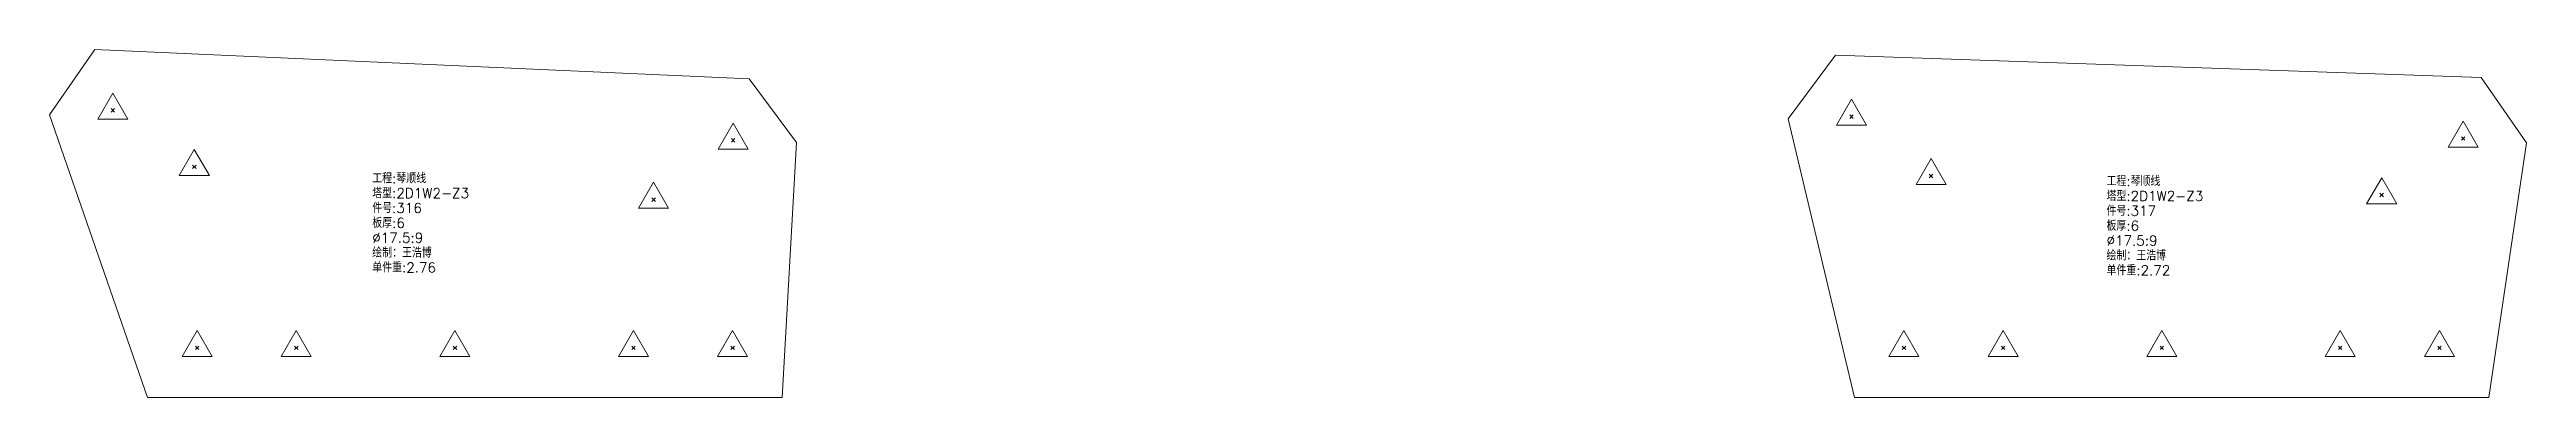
# Model space of a CAD drawing. Extents: x -580 to 8755, y 0 to 14723.
# Drawn here: x 0 to 1249, y 8630 to 8806 of the extents above; entities that cross this region are included whole.
import ezdxf
from ezdxf.enums import TextEntityAlignment as Align

# ---------------------------------------------------------------- set-up
doc = ezdxf.new("R2010")
doc.units = 0
doc.header["$MEASUREMENT"] = 0
doc.layers.add('1', color=7, linetype='CONTINUOUS', lineweight=25)
doc.styles.get("Standard").update_dxf_attribs({"font": 'simplex.shx', "width": 0.7, "height": 3, "bigfont": 'gbhzfs.shx'})

msp = doc.modelspace()

# ---------------------------------------------------------------- texts
at = {"layer": '1', "color": 7, "linetype": 'Continuous', "lineweight": 18}
for s, p in [('工程:琴顺线', (162.74256, 8736.73082)), ('塔型:2D1W2-Z3', (162.74256, 8729.23082)), ('塔型:2D1W2-Z3', (1037.22773, 8727.80051)), ('工程:琴顺线', (1037.22773, 8735.30051)), ('件号:316', (162.74256, 8721.73082)), ('板厚:6', (162.74256, 8714.23082)), ('件号:317', (1037.22773, 8720.30051)), ('板厚:6', (1037.22773, 8712.80051)), ('绘制：王浩博', (162.74256, 8699.23082)), ('%%c17.5:9', (162.74256, 8706.73082)), ('%%c17.5:9', (1037.22773, 8705.30051)), ('单件重:2.76', (162.74256, 8691.73082)), ('绘制：王浩博', (1037.22773, 8697.80051)), ('单件重:2.72', (1037.22773, 8690.30051))]:
    msp.add_text(s, height=5, dxfattribs=at).set_placement(p, align=Align.BOTTOM_LEFT)

# ---------------------------------------------------------------- linework, layer by layer
at = {"layer": '1', "color": 7, "linetype": 'Continuous', "lineweight": 18}
for p, q in [((22.81795, 8805.64896), (0, 8772.80016)), ((352.75323, 8790.82665), (22.81795, 8805.64896)), ((900.59998, 8802.78834), (876.67661, 8770.73101)), ((1226.15279, 8791.47456), (900.59998, 8802.78834)), ((376.67661, 8758.76932), (352.75323, 8790.82665)), ((1248.97033, 8758.62458), (1226.15279, 8791.47456)), ((0, 8772.80016), (49.4283, 8630.1811)), ((876.67661, 8770.73101), (910.08007, 8630.1811)), ((369.4283, 8630.1811), (376.67661, 8758.76932)), ((1230.08007, 8630.1811), (1248.97033, 8758.62458)), ((49.4283, 8630.1811), (369.4283, 8630.1811)), ((910.08007, 8630.1811), (1230.08007, 8630.1811))]:
    msp.add_line(p, q, dxfattribs=at)
at = {"layer": '1', "color": 7, "linetype": 'Continuous', "lineweight": 13}
for p, q in [((31.9423, 8783.7153), (24.3648, 8770.5903)), ((39.5198, 8770.5903), (31.9423, 8783.7153)), ((908.67412, 8780.55757), (901.09662, 8767.43257)), ((916.25162, 8767.43257), (908.67412, 8780.55757)), ((24.3648, 8770.5903), (39.5198, 8770.5903)), ((31.0673, 8774.0903), (32.8173, 8775.8403)), ((32.8173, 8774.0903), (31.0673, 8775.8403)), ((344.67909, 8768.59587), (337.10159, 8755.47087)), ((352.25659, 8755.47087), (344.67909, 8768.59587)), ((907.79912, 8770.93257), (909.54912, 8772.68257)), ((909.54912, 8770.93257), (907.79912, 8772.68257)), ((1217.02803, 8769.54019), (1209.45053, 8756.41519)), ((1224.60553, 8756.41519), (1217.02803, 8769.54019)), ((337.10159, 8755.47087), (352.25659, 8755.47087)), ((343.80409, 8758.97087), (345.55409, 8760.72087)), ((345.55409, 8758.97087), (343.80409, 8760.72087)), ((901.09662, 8767.43257), (916.25162, 8767.43257)), ((1209.45053, 8756.41519), (1224.60553, 8756.41519)), ((1216.15303, 8759.91519), (1217.90303, 8761.66519)), ((1217.90303, 8759.91519), (1216.15303, 8761.66519)), ((73.00896, 8755.19679), (65.43146, 8742.07179)), ((72.13396, 8745.57179), (73.88396, 8747.32179)), ((73.88396, 8745.57179), (72.13396, 8747.32179)), ((80.58646, 8742.07179), (73.00896, 8755.19679)), ((948.74578, 8750.65334), (941.16828, 8737.52834)), ((956.32328, 8737.52834), (948.74578, 8750.65334)), ((65.43146, 8742.07179), (80.58646, 8742.07179)), ((304.60744, 8738.69166), (297.02994, 8725.56666)), ((303.73244, 8729.06666), (305.48244, 8730.81666)), ((305.48244, 8729.06666), (303.73244, 8730.81666)), ((312.18494, 8725.56666), (304.60744, 8738.69166)), ((941.16828, 8737.52834), (956.32328, 8737.52834)), ((947.87078, 8741.02834), (949.62078, 8742.77834)), ((949.62078, 8741.02834), (947.87078, 8742.77834)), ((1175.96102, 8741.02142), (1168.38352, 8727.89642)), ((1175.08602, 8731.39642), (1176.83602, 8733.14642)), ((1176.83602, 8731.39642), (1175.08602, 8733.14642)), ((1183.53852, 8727.89642), (1175.96102, 8741.02142)), ((297.02994, 8725.56666), (312.18494, 8725.56666)), ((1168.38352, 8727.89642), (1183.53852, 8727.89642)), ((74.4283, 8663.9311), (66.8508, 8650.8061)), ((73.5533, 8654.3061), (75.3033, 8656.0561)), ((75.3033, 8654.3061), (73.5533, 8656.0561)), ((82.0058, 8650.8061), (74.4283, 8663.9311)), ((124.4283, 8663.9311), (116.8508, 8650.8061)), ((123.5533, 8654.3061), (125.3033, 8656.0561)), ((125.3033, 8654.3061), (123.5533, 8656.0561)), ((132.0058, 8650.8061), (124.4283, 8663.9311)), ((204.4283, 8663.9311), (196.8508, 8650.8061)), ((203.5533, 8654.3061), (205.3033, 8656.0561)), ((205.3033, 8654.3061), (203.5533, 8656.0561)), ((212.0058, 8650.8061), (204.4283, 8663.9311)), ((294.4283, 8663.9311), (286.8508, 8650.8061)), ((293.5533, 8654.3061), (295.3033, 8656.0561)), ((295.3033, 8654.3061), (293.5533, 8656.0561)), ((302.0058, 8650.8061), (294.4283, 8663.9311)), ((344.4283, 8663.9311), (336.8508, 8650.8061)), ((343.5533, 8654.3061), (345.3033, 8656.0561)), ((345.3033, 8654.3061), (343.5533, 8656.0561)), ((352.0058, 8650.8061), (344.4283, 8663.9311)), ((935.08007, 8663.9311), (927.50257, 8650.8061)), ((934.20507, 8654.3061), (935.95507, 8656.0561)), ((935.95507, 8654.3061), (934.20507, 8656.0561)), ((942.65757, 8650.8061), (935.08007, 8663.9311)), ((985.08007, 8663.9311), (977.50257, 8650.8061)), ((984.20507, 8654.3061), (985.95507, 8656.0561)), ((985.95507, 8654.3061), (984.20507, 8656.0561)), ((992.65757, 8650.8061), (985.08007, 8663.9311)), ((1065.08007, 8663.9311), (1057.50257, 8650.8061)), ((1064.20507, 8654.3061), (1065.95507, 8656.0561)), ((1065.95507, 8654.3061), (1064.20507, 8656.0561)), ((1072.65757, 8650.8061), (1065.08007, 8663.9311)), ((1155.08007, 8663.9311), (1147.50257, 8650.8061)), ((1154.20507, 8654.3061), (1155.95507, 8656.0561)), ((1155.95507, 8654.3061), (1154.20507, 8656.0561)), ((1162.65757, 8650.8061), (1155.08007, 8663.9311)), ((1205.08007, 8663.9311), (1197.50257, 8650.8061)), ((1204.20507, 8654.3061), (1205.95507, 8656.0561)), ((1205.95507, 8654.3061), (1204.20507, 8656.0561)), ((1212.65757, 8650.8061), (1205.08007, 8663.9311)), ((66.8508, 8650.8061), (82.0058, 8650.8061)), ((116.8508, 8650.8061), (132.0058, 8650.8061)), ((196.8508, 8650.8061), (212.0058, 8650.8061)), ((286.8508, 8650.8061), (302.0058, 8650.8061)), ((336.8508, 8650.8061), (352.0058, 8650.8061)), ((927.50257, 8650.8061), (942.65757, 8650.8061)), ((977.50257, 8650.8061), (992.65757, 8650.8061)), ((1057.50257, 8650.8061), (1072.65757, 8650.8061)), ((1147.50257, 8650.8061), (1162.65757, 8650.8061)), ((1197.50257, 8650.8061), (1212.65757, 8650.8061))]:
    msp.add_line(p, q, dxfattribs=at)

msp.set_redraw_order([(e.dxf.handle, doc.entitydb.next_handle()) for e in msp.query("TEXT MTEXT ATTDEF DIMENSION ARC_DIMENSION")])  # texts and dimensions are drawn at this point

doc.saveas('drawing.dxf')
